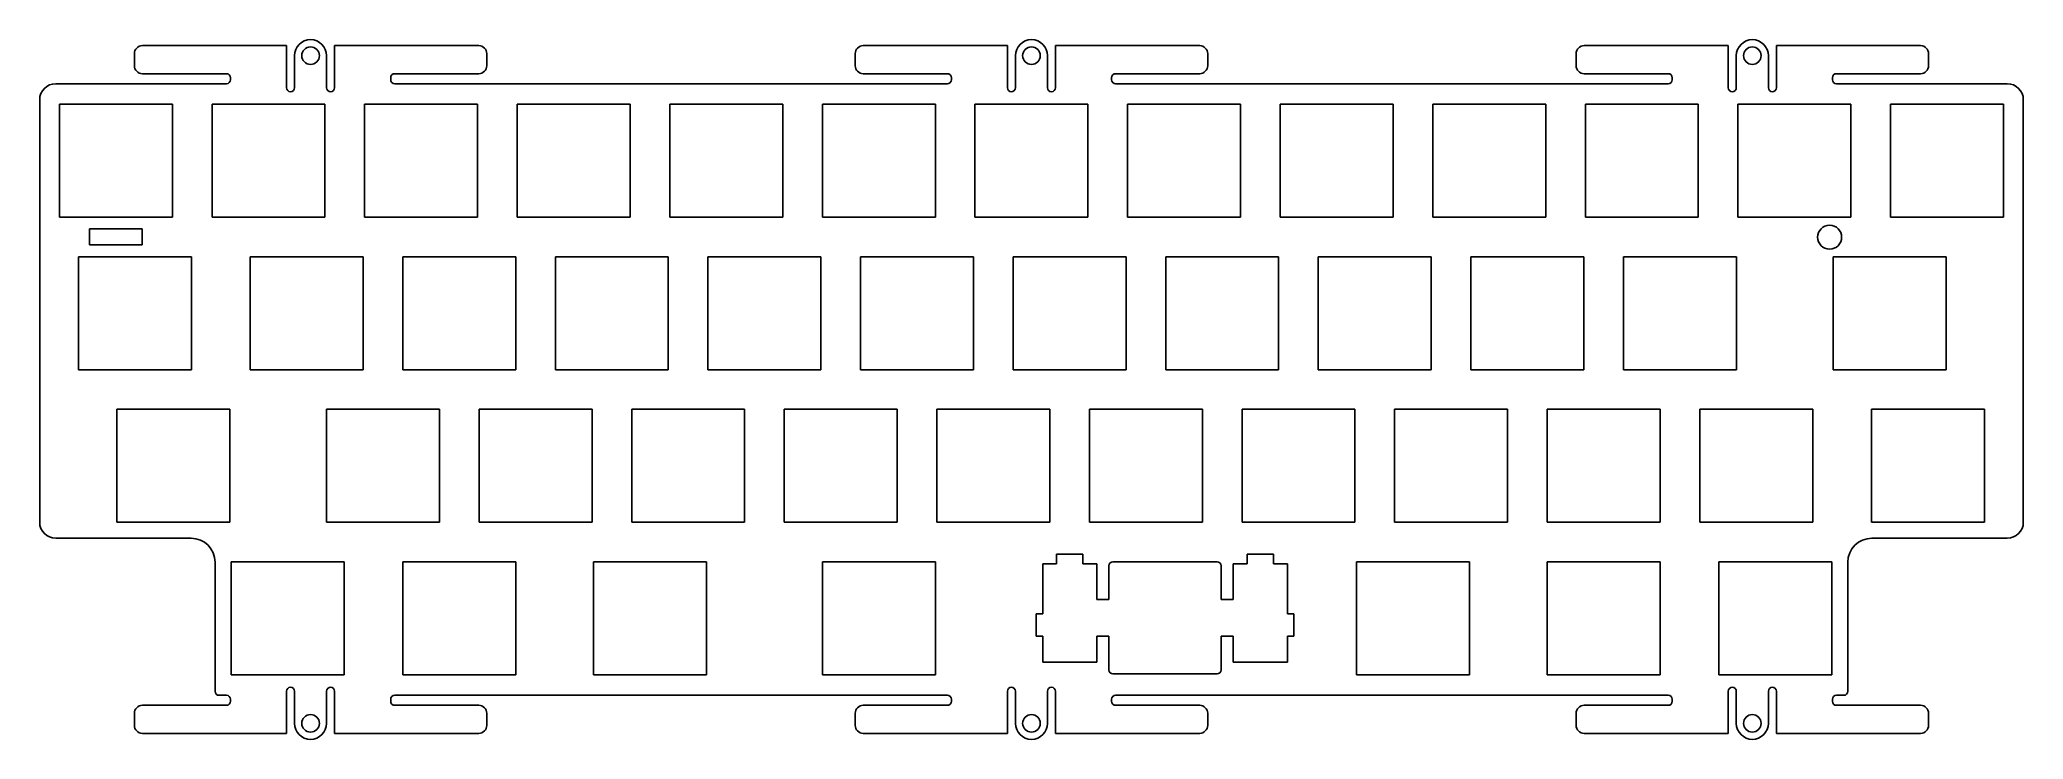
# Model space of a CAD drawing. Header units: millimetres. Extents: x -252 to -4, y 9 to 97.
import ezdxf

# ---------------------------------------------------------------- set-up
doc = ezdxf.new("R2010")
doc.units = ezdxf.units.MM
for name, color, linetype in [('Shape1000', 7, 'CONTINUOUS'), ('Shape1001', 7, 'CONTINUOUS'), ('Shape1002', 7, 'CONTINUOUS'), ('Shape1003', 7, 'CONTINUOUS'), ('Shape1004', 7, 'CONTINUOUS'), ('Shape1005', 7, 'CONTINUOUS'), ('Shape1006', 7, 'CONTINUOUS'), ('Shape1007', 7, 'CONTINUOUS'), ('Shape1008', 7, 'CONTINUOUS'), ('Shape1009', 7, 'CONTINUOUS'), ('Shape1010', 7, 'CONTINUOUS'), ('Shape1011', 7, 'CONTINUOUS'), ('Shape1012', 7, 'CONTINUOUS'), ('Shape1013', 7, 'CONTINUOUS'), ('Shape1014', 7, 'CONTINUOUS'), ('Shape1015', 7, 'CONTINUOUS'), ('Shape1016', 7, 'CONTINUOUS'), ('Shape1017', 7, 'CONTINUOUS'), ('Shape1018', 7, 'CONTINUOUS'), ('Shape1019', 7, 'CONTINUOUS'), ('Shape1020', 7, 'CONTINUOUS'), ('Shape1021', 7, 'CONTINUOUS'), ('Shape1022', 7, 'CONTINUOUS'), ('Shape1023', 7, 'CONTINUOUS'), ('Shape1024', 7, 'CONTINUOUS'), ('Shape1025', 7, 'CONTINUOUS'), ('Shape1026', 7, 'CONTINUOUS'), ('Shape1027', 7, 'CONTINUOUS'), ('Shape1028', 7, 'CONTINUOUS'), ('Shape1029', 7, 'CONTINUOUS'), ('Shape1030', 7, 'CONTINUOUS'), ('Shape1031', 7, 'CONTINUOUS'), ('Shape1032', 7, 'CONTINUOUS'), ('Shape1033', 7, 'CONTINUOUS'), ('Shape1034', 7, 'CONTINUOUS'), ('Shape1035', 7, 'CONTINUOUS'), ('Shape1036', 7, 'CONTINUOUS'), ('Shape1037', 7, 'CONTINUOUS'), ('Shape1038', 7, 'CONTINUOUS'), ('Shape1039', 7, 'CONTINUOUS'), ('Shape1040', 7, 'CONTINUOUS'), ('Shape1041', 7, 'CONTINUOUS'), ('Shape1042', 7, 'CONTINUOUS'), ('Shape1043', 7, 'CONTINUOUS'), ('Shape1044', 7, 'CONTINUOUS'), ('Shape1045', 7, 'CONTINUOUS'), ('Shape1046', 7, 'CONTINUOUS'), ('Shape1047', 7, 'CONTINUOUS'), ('Shape1048', 7, 'CONTINUOUS'), ('Shape1049', 7, 'CONTINUOUS'), ('Shape1050', 7, 'CONTINUOUS'), ('Shape1051', 7, 'CONTINUOUS'), ('Shape1052', 7, 'CONTINUOUS'), ('Shape1053', 7, 'CONTINUOUS'), ('Shape1054', 7, 'CONTINUOUS'), ('Shape1055', 7, 'CONTINUOUS'), ('Shape1056', 7, 'CONTINUOUS'), ('Shape1057', 7, 'CONTINUOUS'), ('Shape1058', 7, 'CONTINUOUS'), ('Shape1059', 7, 'CONTINUOUS'), ('Shape1060', 7, 'CONTINUOUS'), ('Shape1061', 7, 'CONTINUOUS'), ('Shape1062', 7, 'CONTINUOUS'), ('Shape1063', 7, 'CONTINUOUS'), ('Shape1064', 7, 'CONTINUOUS'), ('Shape1065', 7, 'CONTINUOUS'), ('Shape1066', 7, 'CONTINUOUS'), ('Shape1067', 7, 'CONTINUOUS'), ('Shape1068', 7, 'CONTINUOUS'), ('Shape1069', 7, 'CONTINUOUS'), ('Shape1112', 7, 'CONTINUOUS'), ('Shape1113', 7, 'CONTINUOUS'), ('Shape1114', 7, 'CONTINUOUS'), ('Shape1115', 7, 'CONTINUOUS'), ('Shape1116', 7, 'CONTINUOUS'), ('Shape1117', 7, 'CONTINUOUS'), ('Shape1118', 7, 'CONTINUOUS'), ('Shape1119', 7, 'CONTINUOUS'), ('Shape1120', 7, 'CONTINUOUS'), ('Shape1121', 7, 'CONTINUOUS'), ('Shape1122', 7, 'CONTINUOUS'), ('Shape1123', 7, 'CONTINUOUS'), ('Shape1124', 7, 'CONTINUOUS'), ('Shape1125', 7, 'CONTINUOUS'), ('Shape1126', 7, 'CONTINUOUS'), ('Shape1127', 7, 'CONTINUOUS'), ('Shape1128', 7, 'CONTINUOUS'), ('Shape1129', 7, 'CONTINUOUS'), ('Shape1130', 7, 'CONTINUOUS'), ('Shape1131', 7, 'CONTINUOUS'), ('Shape1132', 7, 'CONTINUOUS'), ('Shape1133', 7, 'CONTINUOUS'), ('Shape1134', 7, 'CONTINUOUS'), ('Shape1135', 7, 'CONTINUOUS'), ('Shape1136', 7, 'CONTINUOUS'), ('Shape1137', 7, 'CONTINUOUS'), ('Shape1138', 7, 'CONTINUOUS'), ('Shape1139', 7, 'CONTINUOUS'), ('Shape1140', 7, 'CONTINUOUS'), ('Shape1141', 7, 'CONTINUOUS'), ('Shape1142', 7, 'CONTINUOUS'), ('Shape1143', 7, 'CONTINUOUS'), ('Shape1144', 7, 'CONTINUOUS'), ('Shape1145', 7, 'CONTINUOUS'), ('Shape1146', 7, 'CONTINUOUS'), ('Shape1147', 7, 'CONTINUOUS'), ('Shape1148', 7, 'CONTINUOUS'), ('Shape1149', 7, 'CONTINUOUS'), ('Shape1150', 7, 'CONTINUOUS'), ('Shape1151', 7, 'CONTINUOUS'), ('Shape1152', 7, 'CONTINUOUS'), ('Shape1153', 7, 'CONTINUOUS'), ('Shape1154', 7, 'CONTINUOUS'), ('Shape1155', 7, 'CONTINUOUS'), ('Shape1156', 7, 'CONTINUOUS'), ('Shape1157', 7, 'CONTINUOUS'), ('Shape1158', 7, 'CONTINUOUS'), ('Shape1159', 7, 'CONTINUOUS'), ('Shape1160', 7, 'CONTINUOUS'), ('Shape1161', 7, 'CONTINUOUS'), ('Shape1162', 7, 'CONTINUOUS'), ('Shape1163', 7, 'CONTINUOUS'), ('Shape1164', 7, 'CONTINUOUS'), ('Shape1165', 7, 'CONTINUOUS'), ('Shape1166', 7, 'CONTINUOUS'), ('Shape1167', 7, 'CONTINUOUS'), ('Shape1168', 7, 'CONTINUOUS'), ('Shape1169', 7, 'CONTINUOUS'), ('Shape1170', 7, 'CONTINUOUS'), ('Shape1171', 7, 'CONTINUOUS'), ('Shape1172', 7, 'CONTINUOUS'), ('Shape1173', 7, 'CONTINUOUS'), ('Shape1174', 7, 'CONTINUOUS'), ('Shape1175', 7, 'CONTINUOUS'), ('Shape2461', 7, 'CONTINUOUS'), ('Shape548', 7, 'CONTINUOUS'), ('Shape549', 7, 'CONTINUOUS'), ('Shape550', 7, 'CONTINUOUS'), ('Shape551', 7, 'CONTINUOUS'), ('Shape552', 7, 'CONTINUOUS'), ('Shape553', 7, 'CONTINUOUS'), ('Shape754', 7, 'CONTINUOUS'), ('Shape755', 7, 'CONTINUOUS'), ('Shape756', 7, 'CONTINUOUS'), ('Shape757', 7, 'CONTINUOUS'), ('Shape758', 7, 'CONTINUOUS'), ('Shape759', 7, 'CONTINUOUS'), ('Shape760', 7, 'CONTINUOUS'), ('Shape761', 7, 'CONTINUOUS'), ('Shape762', 7, 'CONTINUOUS'), ('Shape763', 7, 'CONTINUOUS'), ('Shape764', 7, 'CONTINUOUS'), ('Shape765', 7, 'CONTINUOUS'), ('Shape766', 7, 'CONTINUOUS'), ('Shape767', 7, 'CONTINUOUS'), ('Shape768', 7, 'CONTINUOUS'), ('Shape769', 7, 'CONTINUOUS'), ('Shape770', 7, 'CONTINUOUS'), ('Shape771', 7, 'CONTINUOUS'), ('Shape772', 7, 'CONTINUOUS'), ('Shape773', 7, 'CONTINUOUS'), ('Shape774', 7, 'CONTINUOUS'), ('Shape775', 7, 'CONTINUOUS'), ('Shape776', 7, 'CONTINUOUS'), ('Shape777', 7, 'CONTINUOUS'), ('Shape778', 7, 'CONTINUOUS'), ('Shape779', 7, 'CONTINUOUS'), ('Shape780', 7, 'CONTINUOUS'), ('Shape781', 7, 'CONTINUOUS'), ('Shape782', 7, 'CONTINUOUS'), ('Shape783', 7, 'CONTINUOUS'), ('Shape784', 7, 'CONTINUOUS'), ('Shape785', 7, 'CONTINUOUS'), ('Shape786', 7, 'CONTINUOUS'), ('Shape787', 7, 'CONTINUOUS'), ('Shape788', 7, 'CONTINUOUS'), ('Shape789', 7, 'CONTINUOUS'), ('Shape790', 7, 'CONTINUOUS'), ('Shape791', 7, 'CONTINUOUS'), ('Shape792', 7, 'CONTINUOUS'), ('Shape793', 7, 'CONTINUOUS'), ('Shape794', 7, 'CONTINUOUS'), ('Shape795', 7, 'CONTINUOUS'), ('Shape796', 7, 'CONTINUOUS'), ('Shape797', 7, 'CONTINUOUS'), ('Shape798', 7, 'CONTINUOUS'), ('Shape799', 7, 'CONTINUOUS'), ('Shape800', 7, 'CONTINUOUS'), ('Shape801', 7, 'CONTINUOUS'), ('Shape802', 7, 'CONTINUOUS'), ('Shape803', 7, 'CONTINUOUS'), ('Shape804', 7, 'CONTINUOUS'), ('Shape805', 7, 'CONTINUOUS'), ('Shape806', 7, 'CONTINUOUS'), ('Shape807', 7, 'CONTINUOUS'), ('Shape808', 7, 'CONTINUOUS'), ('Shape809', 7, 'CONTINUOUS'), ('Shape810', 7, 'CONTINUOUS'), ('Shape811', 7, 'CONTINUOUS'), ('Shape812', 7, 'CONTINUOUS'), ('Shape813', 7, 'CONTINUOUS'), ('Shape814', 7, 'CONTINUOUS'), ('Shape815', 7, 'CONTINUOUS'), ('Shape816', 7, 'CONTINUOUS'), ('Shape817', 7, 'CONTINUOUS'), ('Shape818', 7, 'CONTINUOUS'), ('Shape819', 7, 'CONTINUOUS'), ('Shape820', 7, 'CONTINUOUS'), ('Shape821', 7, 'CONTINUOUS'), ('Shape822', 7, 'CONTINUOUS'), ('Shape823', 7, 'CONTINUOUS'), ('Shape824', 7, 'CONTINUOUS'), ('Shape825', 7, 'CONTINUOUS'), ('Shape826', 7, 'CONTINUOUS'), ('Shape827', 7, 'CONTINUOUS'), ('Shape828', 7, 'CONTINUOUS'), ('Shape829', 7, 'CONTINUOUS'), ('Shape830', 7, 'CONTINUOUS'), ('Shape831', 7, 'CONTINUOUS'), ('Shape832', 7, 'CONTINUOUS'), ('Shape833', 7, 'CONTINUOUS'), ('Shape834', 7, 'CONTINUOUS'), ('Shape835', 7, 'CONTINUOUS'), ('Shape836', 7, 'CONTINUOUS'), ('Shape837', 7, 'CONTINUOUS'), ('Shape838', 7, 'CONTINUOUS'), ('Shape839', 7, 'CONTINUOUS'), ('Shape840', 7, 'CONTINUOUS'), ('Shape841', 7, 'CONTINUOUS'), ('Shape842', 7, 'CONTINUOUS'), ('Shape843', 7, 'CONTINUOUS'), ('Shape844', 7, 'CONTINUOUS'), ('Shape845', 7, 'CONTINUOUS'), ('Shape846', 7, 'CONTINUOUS'), ('Shape847', 7, 'CONTINUOUS'), ('Shape848', 7, 'CONTINUOUS'), ('Shape849', 7, 'CONTINUOUS'), ('Shape850', 7, 'CONTINUOUS'), ('Shape851', 7, 'CONTINUOUS'), ('Shape852', 7, 'CONTINUOUS'), ('Shape853', 7, 'CONTINUOUS'), ('Shape854', 7, 'CONTINUOUS'), ('Shape855', 7, 'CONTINUOUS'), ('Shape856', 7, 'CONTINUOUS'), ('Shape857', 7, 'CONTINUOUS'), ('Shape858', 7, 'CONTINUOUS'), ('Shape859', 7, 'CONTINUOUS'), ('Shape860', 7, 'CONTINUOUS'), ('Shape861', 7, 'CONTINUOUS'), ('Shape862', 7, 'CONTINUOUS'), ('Shape863', 7, 'CONTINUOUS'), ('Shape864', 7, 'CONTINUOUS'), ('Shape865', 7, 'CONTINUOUS'), ('Shape866', 7, 'CONTINUOUS'), ('Shape867', 7, 'CONTINUOUS'), ('Shape868', 7, 'CONTINUOUS'), ('Shape869', 7, 'CONTINUOUS'), ('Shape870', 7, 'CONTINUOUS'), ('Shape871', 7, 'CONTINUOUS'), ('Shape872', 7, 'CONTINUOUS'), ('Shape873', 7, 'CONTINUOUS'), ('Shape874', 7, 'CONTINUOUS'), ('Shape875', 7, 'CONTINUOUS'), ('Shape876', 7, 'CONTINUOUS'), ('Shape877', 7, 'CONTINUOUS'), ('Shape878', 7, 'CONTINUOUS'), ('Shape879', 7, 'CONTINUOUS'), ('Shape880', 7, 'CONTINUOUS'), ('Shape881', 7, 'CONTINUOUS'), ('Shape882', 7, 'CONTINUOUS'), ('Shape883', 7, 'CONTINUOUS'), ('Shape884', 7, 'CONTINUOUS'), ('Shape885', 7, 'CONTINUOUS'), ('Shape886', 7, 'CONTINUOUS'), ('Shape887', 7, 'CONTINUOUS'), ('Shape888', 7, 'CONTINUOUS'), ('Shape889', 7, 'CONTINUOUS'), ('Shape890', 7, 'CONTINUOUS'), ('Shape891', 7, 'CONTINUOUS'), ('Shape892', 7, 'CONTINUOUS'), ('Shape893', 7, 'CONTINUOUS'), ('Shape894', 7, 'CONTINUOUS'), ('Shape895', 7, 'CONTINUOUS'), ('Shape896', 7, 'CONTINUOUS'), ('Shape897', 7, 'CONTINUOUS'), ('Shape898', 7, 'CONTINUOUS'), ('Shape899', 7, 'CONTINUOUS'), ('Shape900', 7, 'CONTINUOUS'), ('Shape901', 7, 'CONTINUOUS'), ('Shape902', 7, 'CONTINUOUS'), ('Shape903', 7, 'CONTINUOUS'), ('Shape904', 7, 'CONTINUOUS'), ('Shape905', 7, 'CONTINUOUS'), ('Shape906', 7, 'CONTINUOUS'), ('Shape907', 7, 'CONTINUOUS'), ('Shape908', 7, 'CONTINUOUS'), ('Shape909', 7, 'CONTINUOUS'), ('Shape910', 7, 'CONTINUOUS'), ('Shape911', 7, 'CONTINUOUS'), ('Shape912', 7, 'CONTINUOUS'), ('Shape913', 7, 'CONTINUOUS'), ('Shape914', 7, 'CONTINUOUS'), ('Shape915', 7, 'CONTINUOUS'), ('Shape916', 7, 'CONTINUOUS'), ('Shape917', 7, 'CONTINUOUS'), ('Shape918', 7, 'CONTINUOUS'), ('Shape919', 7, 'CONTINUOUS'), ('Shape920', 7, 'CONTINUOUS'), ('Shape921', 7, 'CONTINUOUS'), ('Shape922', 7, 'CONTINUOUS'), ('Shape923', 7, 'CONTINUOUS'), ('Shape924', 7, 'CONTINUOUS'), ('Shape925', 7, 'CONTINUOUS'), ('Shape926', 7, 'CONTINUOUS'), ('Shape927', 7, 'CONTINUOUS'), ('Shape928', 7, 'CONTINUOUS'), ('Shape929', 7, 'CONTINUOUS'), ('Shape930', 7, 'CONTINUOUS'), ('Shape931', 7, 'CONTINUOUS'), ('Shape932', 7, 'CONTINUOUS'), ('Shape933', 7, 'CONTINUOUS'), ('Shape934', 7, 'CONTINUOUS'), ('Shape935', 7, 'CONTINUOUS'), ('Shape936', 7, 'CONTINUOUS'), ('Shape937', 7, 'CONTINUOUS'), ('Shape938', 7, 'CONTINUOUS'), ('Shape939', 7, 'CONTINUOUS'), ('Shape940', 7, 'CONTINUOUS'), ('Shape941', 7, 'CONTINUOUS'), ('Shape942', 7, 'CONTINUOUS'), ('Shape943', 7, 'CONTINUOUS'), ('Shape944', 7, 'CONTINUOUS'), ('Shape945', 7, 'CONTINUOUS'), ('Shape946', 7, 'CONTINUOUS'), ('Shape947', 7, 'CONTINUOUS'), ('Shape948', 7, 'CONTINUOUS'), ('Shape949', 7, 'CONTINUOUS'), ('Shape950', 7, 'CONTINUOUS'), ('Shape951', 7, 'CONTINUOUS'), ('Shape952', 7, 'CONTINUOUS'), ('Shape953', 7, 'CONTINUOUS'), ('Shape954', 7, 'CONTINUOUS'), ('Shape955', 7, 'CONTINUOUS'), ('Shape956', 7, 'CONTINUOUS'), ('Shape957', 7, 'CONTINUOUS'), ('Shape958', 7, 'CONTINUOUS'), ('Shape959', 7, 'CONTINUOUS'), ('Shape960', 7, 'CONTINUOUS'), ('Shape961', 7, 'CONTINUOUS'), ('Shape962', 7, 'CONTINUOUS'), ('Shape963', 7, 'CONTINUOUS'), ('Shape964', 7, 'CONTINUOUS'), ('Shape965', 7, 'CONTINUOUS'), ('Shape966', 7, 'CONTINUOUS'), ('Shape967', 7, 'CONTINUOUS'), ('Shape968', 7, 'CONTINUOUS'), ('Shape969', 7, 'CONTINUOUS'), ('Shape970', 7, 'CONTINUOUS'), ('Shape971', 7, 'CONTINUOUS'), ('Shape972', 7, 'CONTINUOUS'), ('Shape973', 7, 'CONTINUOUS'), ('Shape974', 7, 'CONTINUOUS'), ('Shape975', 7, 'CONTINUOUS'), ('Shape976', 7, 'CONTINUOUS'), ('Shape977', 7, 'CONTINUOUS'), ('Shape978', 7, 'CONTINUOUS'), ('Shape979', 7, 'CONTINUOUS'), ('Shape980', 7, 'CONTINUOUS'), ('Shape981', 7, 'CONTINUOUS'), ('Shape982', 7, 'CONTINUOUS'), ('Shape983', 7, 'CONTINUOUS'), ('Shape984', 7, 'CONTINUOUS'), ('Shape985', 7, 'CONTINUOUS'), ('Shape986', 7, 'CONTINUOUS'), ('Shape987', 7, 'CONTINUOUS'), ('Shape988', 7, 'CONTINUOUS'), ('Shape989', 7, 'CONTINUOUS'), ('Shape990', 7, 'CONTINUOUS'), ('Shape991', 7, 'CONTINUOUS'), ('Shape992', 7, 'CONTINUOUS'), ('Shape993', 7, 'CONTINUOUS'), ('Shape994', 7, 'CONTINUOUS'), ('Shape995', 7, 'CONTINUOUS'), ('Shape996', 7, 'CONTINUOUS'), ('Shape997', 7, 'CONTINUOUS'), ('Shape998', 7, 'CONTINUOUS'), ('Shape999', 7, 'CONTINUOUS')]:
    doc.layers.add(name, color=color, linetype=linetype)

msp = doc.modelspace()

# ---------------------------------------------------------------- linework, layer by layer
at = {"layer": 'Shape1000'}
msp.add_line((-130.315, 55.6709), (-130.315, 69.7709), dxfattribs=at)
at = {"layer": 'Shape1001'}
msp.add_line((-130.315, 69.7709), (-116.215, 69.7709), dxfattribs=at)
at = {"layer": 'Shape1002'}
msp.add_line((-206.515, 55.6709), (-206.515, 69.7709), dxfattribs=at)
at = {"layer": 'Shape1003'}
msp.add_line((-206.515, 69.7709), (-192.415, 69.7709), dxfattribs=at)
at = {"layer": 'Shape1004'}
msp.add_line((-192.415, 69.7709), (-192.415, 55.6709), dxfattribs=at)
at = {"layer": 'Shape1005'}
msp.add_line((-192.415, 55.6709), (-206.515, 55.6709), dxfattribs=at)
at = {"layer": 'Shape1006'}
msp.add_line((-13.815, 69.7709), (-13.815, 55.6709), dxfattribs=at)
at = {"layer": 'Shape1007'}
msp.add_line((-13.815, 55.6709), (-27.915, 55.6709), dxfattribs=at)
at = {"layer": 'Shape1008'}
msp.add_line((-27.915, 55.6709), (-27.915, 69.7709), dxfattribs=at)
at = {"layer": 'Shape1009'}
msp.add_line((-27.915, 69.7709), (-13.815, 69.7709), dxfattribs=at)
at = {"layer": 'Shape1010'}
msp.add_line((-135.265, 69.7709), (-135.265, 55.6709), dxfattribs=at)
at = {"layer": 'Shape1011'}
msp.add_line((-135.265, 55.6709), (-149.365, 55.6709), dxfattribs=at)
at = {"layer": 'Shape1012'}
msp.add_line((-149.365, 55.6709), (-149.365, 69.7709), dxfattribs=at)
at = {"layer": 'Shape1013'}
msp.add_line((-149.365, 69.7709), (-135.265, 69.7709), dxfattribs=at)
at = {"layer": 'Shape1014'}
msp.add_line((-59.065, 55.6709), (-73.165, 55.6709), dxfattribs=at)
at = {"layer": 'Shape1015'}
msp.add_line((-73.165, 55.6709), (-73.165, 69.7709), dxfattribs=at)
at = {"layer": 'Shape1016'}
msp.add_line((-73.165, 69.7709), (-59.065, 69.7709), dxfattribs=at)
at = {"layer": 'Shape1017'}
msp.add_line((-59.065, 69.7709), (-59.065, 55.6709), dxfattribs=at)
at = {"layer": 'Shape1018'}
msp.add_line((-139.835, 50.7209), (-125.735, 50.7209), dxfattribs=at)
at = {"layer": 'Shape1019'}
msp.add_line((-125.735, 50.7209), (-125.735, 36.6209), dxfattribs=at)
at = {"layer": 'Shape1020'}
msp.add_line((-125.735, 36.6209), (-139.835, 36.6209), dxfattribs=at)
at = {"layer": 'Shape1021'}
msp.add_line((-139.835, 36.6209), (-139.835, 50.7209), dxfattribs=at)
at = {"layer": 'Shape1022'}
msp.add_line((-68.585, 50.7209), (-68.585, 36.6209), dxfattribs=at)
at = {"layer": 'Shape1023'}
msp.add_line((-68.585, 36.6209), (-82.685, 36.6209), dxfattribs=at)
at = {"layer": 'Shape1024'}
msp.add_line((-82.685, 36.6209), (-82.685, 50.7209), dxfattribs=at)
at = {"layer": 'Shape1025'}
msp.add_line((-82.685, 50.7209), (-68.585, 50.7209), dxfattribs=at)
at = {"layer": 'Shape1026'}
msp.add_line((-144.785, 36.6209), (-158.885, 36.6209), dxfattribs=at)
at = {"layer": 'Shape1027'}
msp.add_line((-158.885, 36.6209), (-158.885, 50.7209), dxfattribs=at)
at = {"layer": 'Shape1028'}
msp.add_line((-158.885, 50.7209), (-144.785, 50.7209), dxfattribs=at)
at = {"layer": 'Shape1029'}
msp.add_line((-144.785, 50.7209), (-144.785, 36.6209), dxfattribs=at)
at = {"layer": 'Shape1030'}
msp.add_line((-63.635, 36.6209), (-63.635, 50.7209), dxfattribs=at)
at = {"layer": 'Shape1031'}
msp.add_line((-63.635, 50.7209), (-49.535, 50.7209), dxfattribs=at)
at = {"layer": 'Shape1032'}
msp.add_line((-49.535, 50.7209), (-49.535, 36.6209), dxfattribs=at)
at = {"layer": 'Shape1033'}
msp.add_line((-49.535, 36.6209), (-63.635, 36.6209), dxfattribs=at)
at = {"layer": 'Shape1034'}
msp.add_line((-44.775, 88.8209), (-44.775, 74.7209), dxfattribs=at)
at = {"layer": 'Shape1035'}
msp.add_line((-44.775, 74.7209), (-58.875, 74.7209), dxfattribs=at)
at = {"layer": 'Shape1036'}
msp.add_line((-58.875, 74.7209), (-58.875, 88.8209), dxfattribs=at)
at = {"layer": 'Shape1037'}
msp.add_line((-58.875, 88.8209), (-44.775, 88.8209), dxfattribs=at)
at = {"layer": 'Shape1038'}
msp.add_line((-177.935, 50.7209), (-163.835, 50.7209), dxfattribs=at)
at = {"layer": 'Shape1039'}
msp.add_line((-163.835, 50.7209), (-163.835, 36.6209), dxfattribs=at)
at = {"layer": 'Shape1040'}
msp.add_line((-163.835, 36.6209), (-177.935, 36.6209), dxfattribs=at)
at = {"layer": 'Shape1041'}
msp.add_line((-177.935, 36.6209), (-177.935, 50.7209), dxfattribs=at)
at = {"layer": 'Shape1042'}
msp.add_line((-63.825, 74.7209), (-77.925, 74.7209), dxfattribs=at)
at = {"layer": 'Shape1043'}
msp.add_line((-77.925, 74.7209), (-77.925, 88.8209), dxfattribs=at)
at = {"layer": 'Shape1044'}
msp.add_line((-77.925, 88.8209), (-63.825, 88.8209), dxfattribs=at)
at = {"layer": 'Shape1045'}
msp.add_line((-63.825, 88.8209), (-63.825, 74.7209), dxfattribs=at)
at = {"layer": 'Shape1046'}
msp.add_line((-201.935, 36.6209), (-216.035, 36.6209), dxfattribs=at)
at = {"layer": 'Shape1047'}
msp.add_line((-216.035, 36.6209), (-216.035, 50.7209), dxfattribs=at)
at = {"layer": 'Shape1048'}
msp.add_line((-216.035, 50.7209), (-201.935, 50.7209), dxfattribs=at)
at = {"layer": 'Shape1049'}
msp.add_line((-201.935, 50.7209), (-201.935, 36.6209), dxfattribs=at)
at = {"layer": 'Shape1050'}
msp.add_line((-87.635, 50.7209), (-87.635, 36.6209), dxfattribs=at)
at = {"layer": 'Shape1051'}
msp.add_line((-87.635, 36.6209), (-101.735, 36.6209), dxfattribs=at)
at = {"layer": 'Shape1052'}
msp.add_line((-101.735, 36.6209), (-101.735, 50.7209), dxfattribs=at)
at = {"layer": 'Shape1053'}
msp.add_line((-101.735, 50.7209), (-87.635, 50.7209), dxfattribs=at)
at = {"layer": 'Shape1054'}
msp.add_line((-235.275, 74.7209), (-249.375, 74.7209), dxfattribs=at)
at = {"layer": 'Shape1055'}
msp.add_line((-249.375, 74.7209), (-249.375, 88.8209), dxfattribs=at)
at = {"layer": 'Shape1056'}
msp.add_line((-249.375, 88.8209), (-235.275, 88.8209), dxfattribs=at)
at = {"layer": 'Shape1057'}
msp.add_line((-235.275, 88.8209), (-235.275, 74.7209), dxfattribs=at)
at = {"layer": 'Shape1058'}
msp.add_line((-239.035, 73.2459), (-239.035, 71.2459), dxfattribs=at)
at = {"layer": 'Shape1059'}
msp.add_line((-239.035, 71.2459), (-245.615, 71.2459), dxfattribs=at)
at = {"layer": 'Shape1060'}
msp.add_line((-245.615, 71.2459), (-245.615, 73.2459), dxfattribs=at)
at = {"layer": 'Shape1061'}
msp.add_line((-245.615, 73.2459), (-239.035, 73.2459), dxfattribs=at)
at = {"layer": 'Shape1062'}
msp.add_line((-232.895, 55.6709), (-246.995, 55.6709), dxfattribs=at)
at = {"layer": 'Shape1063'}
msp.add_line((-246.995, 55.6709), (-246.995, 69.7709), dxfattribs=at)
at = {"layer": 'Shape1064'}
msp.add_line((-246.995, 69.7709), (-232.895, 69.7709), dxfattribs=at)
at = {"layer": 'Shape1065'}
msp.add_line((-232.895, 69.7709), (-232.895, 55.6709), dxfattribs=at)
at = {"layer": 'Shape1066'}
msp.add_line((-227.945, 17.5709), (-227.945, 31.6709), dxfattribs=at)
at = {"layer": 'Shape1067'}
msp.add_line((-227.945, 31.6709), (-213.845, 31.6709), dxfattribs=at)
at = {"layer": 'Shape1068'}
msp.add_line((-213.845, 31.6709), (-213.845, 17.5709), dxfattribs=at)
at = {"layer": 'Shape1069'}
msp.add_line((-213.845, 17.5709), (-227.945, 17.5709), dxfattribs=at)
at = {"layer": 'Shape1112'}
msp.add_line((-87.445, 31.6709), (-87.445, 17.5709), dxfattribs=at)
at = {"layer": 'Shape1113'}
msp.add_line((-87.445, 17.5709), (-73.345, 17.5709), dxfattribs=at)
at = {"layer": 'Shape1114'}
msp.add_line((-73.345, 17.5709), (-73.345, 31.6709), dxfattribs=at)
at = {"layer": 'Shape1115'}
msp.add_line((-182.695, 31.6709), (-182.695, 17.5709), dxfattribs=at)
at = {"layer": 'Shape1116'}
msp.add_line((-182.695, 17.5709), (-168.595, 17.5709), dxfattribs=at)
at = {"layer": 'Shape1117'}
msp.add_line((-168.595, 17.5709), (-168.595, 31.6709), dxfattribs=at)
at = {"layer": 'Shape1118'}
msp.add_line((-42.205, 31.6709), (-28.105, 31.6709), dxfattribs=at)
at = {"layer": 'Shape1119'}
msp.add_line((-28.105, 31.6709), (-28.105, 17.5709), dxfattribs=at)
at = {"layer": 'Shape1120'}
msp.add_line((-28.105, 17.5709), (-42.205, 17.5709), dxfattribs=at)
at = {"layer": 'Shape1121'}
msp.add_line((-42.205, 17.5709), (-42.205, 31.6709), dxfattribs=at)
at = {"layer": 'Shape1122'}
msp.add_line((-63.635, 17.5709), (-63.635, 31.6709), dxfattribs=at)
at = {"layer": 'Shape1123'}
msp.add_line((-63.635, 31.6709), (-49.535, 31.6709), dxfattribs=at)
at = {"layer": 'Shape1124'}
msp.add_line((-49.535, 31.6709), (-49.535, 17.5709), dxfattribs=at)
at = {"layer": 'Shape1125'}
msp.add_line((-49.535, 17.5709), (-63.635, 17.5709), dxfattribs=at)
at = {"layer": 'Shape1126'}
msp.add_line((-206.515, 17.5709), (-206.515, 31.6709), dxfattribs=at)
at = {"layer": 'Shape1127'}
msp.add_line((-206.515, 31.6709), (-192.415, 31.6709), dxfattribs=at)
at = {"layer": 'Shape1128'}
msp.add_line((-192.415, 31.6709), (-192.415, 17.5709), dxfattribs=at)
at = {"layer": 'Shape1129'}
msp.add_line((-192.415, 17.5709), (-206.515, 17.5709), dxfattribs=at)
at = {"layer": 'Shape1130'}
msp.add_line((-154.125, 31.6709), (-140.025, 31.6709), dxfattribs=at)
at = {"layer": 'Shape1131'}
msp.add_line((-140.025, 31.6709), (-140.025, 17.5709), dxfattribs=at)
at = {"layer": 'Shape1132'}
msp.add_line((-140.025, 17.5709), (-154.125, 17.5709), dxfattribs=at)
at = {"layer": 'Shape1133'}
msp.add_line((-154.125, 17.5709), (-154.125, 31.6709), dxfattribs=at)
at = {"layer": 'Shape1134'}
msp.add_line((-118.355, 18.1709), (-118.355, 22.3709), dxfattribs=at)
at = {"layer": 'Shape1135'}
msp.add_arc((-117.855, 18.1709), 0.5, 180, -90, dxfattribs=at)
at = {"layer": 'Shape1136'}
msp.add_line((-118.355, 22.3709), (-119.875, 22.3709), dxfattribs=at)
at = {"layer": 'Shape1137'}
msp.add_line((-119.875, 22.3709), (-119.875, 19.1419), dxfattribs=at)
at = {"layer": 'Shape1138'}
msp.add_line((-119.875, 19.1419), (-126.625, 19.1419), dxfattribs=at)
at = {"layer": 'Shape1139'}
msp.add_line((-126.625, 19.1419), (-126.625, 22.3709), dxfattribs=at)
at = {"layer": 'Shape1140'}
msp.add_line((-126.625, 22.3709), (-127.455, 22.3709), dxfattribs=at)
at = {"layer": 'Shape1141'}
msp.add_line((-127.455, 22.3709), (-127.455, 25.1709), dxfattribs=at)
at = {"layer": 'Shape1142'}
msp.add_line((-127.455, 25.1709), (-126.625, 25.1709), dxfattribs=at)
at = {"layer": 'Shape1143'}
msp.add_line((-126.625, 25.1709), (-126.625, 31.4409), dxfattribs=at)
at = {"layer": 'Shape1144'}
msp.add_line((-126.625, 31.4409), (-124.905, 31.4409), dxfattribs=at)
at = {"layer": 'Shape1145'}
msp.add_line((-124.905, 31.4409), (-124.905, 32.6409), dxfattribs=at)
at = {"layer": 'Shape1146'}
msp.add_line((-124.905, 32.6409), (-121.605, 32.6409), dxfattribs=at)
at = {"layer": 'Shape1147'}
msp.add_line((-121.605, 32.6409), (-121.605, 31.4409), dxfattribs=at)
at = {"layer": 'Shape1148'}
msp.add_line((-121.605, 31.4409), (-119.875, 31.4409), dxfattribs=at)
at = {"layer": 'Shape1149'}
msp.add_line((-119.875, 31.4409), (-119.875, 26.9719), dxfattribs=at)
at = {"layer": 'Shape1150'}
msp.add_line((-119.875, 26.9719), (-118.355, 26.9719), dxfattribs=at)
at = {"layer": 'Shape1151'}
msp.add_line((-118.355, 26.9719), (-118.355, 31.1709), dxfattribs=at)
at = {"layer": 'Shape1152'}
msp.add_line((-117.855, 31.6709), (-104.855, 31.6709), dxfattribs=at)
at = {"layer": 'Shape1153'}
msp.add_arc((-117.855, 31.1709), 0.5, 90, 180, dxfattribs=at)
at = {"layer": 'Shape1154'}
msp.add_line((-104.355, 31.1709), (-104.355, 26.9719), dxfattribs=at)
at = {"layer": 'Shape1155'}
msp.add_arc((-104.855, 31.1709), 0.5, 0, 90, dxfattribs=at)
at = {"layer": 'Shape1156'}
msp.add_line((-104.355, 26.9719), (-102.825, 26.9719), dxfattribs=at)
at = {"layer": 'Shape1157'}
msp.add_line((-102.825, 26.9719), (-102.825, 31.4409), dxfattribs=at)
at = {"layer": 'Shape1158'}
msp.add_line((-102.825, 31.4409), (-101.105, 31.4409), dxfattribs=at)
at = {"layer": 'Shape1159'}
msp.add_line((-101.105, 31.4409), (-101.105, 32.6409), dxfattribs=at)
at = {"layer": 'Shape1160'}
msp.add_line((-101.105, 32.6409), (-97.805, 32.6409), dxfattribs=at)
at = {"layer": 'Shape1161'}
msp.add_line((-97.805, 32.6409), (-97.805, 31.4409), dxfattribs=at)
at = {"layer": 'Shape1162'}
msp.add_line((-97.805, 31.4409), (-96.075, 31.4409), dxfattribs=at)
at = {"layer": 'Shape1163'}
msp.add_line((-96.075, 31.4409), (-96.075, 25.1709), dxfattribs=at)
at = {"layer": 'Shape1164'}
msp.add_line((-96.075, 25.1709), (-95.255, 25.1709), dxfattribs=at)
at = {"layer": 'Shape1165'}
msp.add_line((-95.255, 25.1709), (-95.255, 22.3709), dxfattribs=at)
at = {"layer": 'Shape1166'}
msp.add_line((-95.255, 22.3709), (-96.075, 22.3709), dxfattribs=at)
at = {"layer": 'Shape1167'}
msp.add_line((-96.075, 22.3709), (-96.075, 19.1419), dxfattribs=at)
at = {"layer": 'Shape1168'}
msp.add_line((-96.075, 19.1419), (-102.825, 19.1419), dxfattribs=at)
at = {"layer": 'Shape1169'}
msp.add_line((-102.825, 19.1419), (-102.825, 22.3709), dxfattribs=at)
at = {"layer": 'Shape1170'}
msp.add_line((-102.825, 22.3709), (-104.355, 22.3709), dxfattribs=at)
at = {"layer": 'Shape1171'}
msp.add_line((-104.355, 22.3709), (-104.355, 18.1709), dxfattribs=at)
at = {"layer": 'Shape1172'}
msp.add_arc((-104.855, 18.1709), 0.5, -90, 0, dxfattribs=at)
at = {"layer": 'Shape1173'}
msp.add_line((-104.855, 17.6709), (-117.855, 17.6709), dxfattribs=at)
at = {"layer": 'Shape1174'}
msp.add_line((-182.695, 31.6709), (-168.595, 31.6709), dxfattribs=at)
at = {"layer": 'Shape1175'}
msp.add_line((-87.445, 31.6709), (-73.345, 31.6709), dxfattribs=at)
at = {"layer": 'Shape2461'}
msp.add_circle((-28.375, 72.2199), 1.5, dxfattribs=at)
at = {"layer": 'Shape548'}
msp.add_circle((-218.025, 94.8949), 1.1, dxfattribs=at)
at = {"layer": 'Shape549'}
msp.add_circle((-128.025, 94.8949), 1.1, dxfattribs=at)
at = {"layer": 'Shape550'}
msp.add_circle((-38.025, 94.8949), 1.1, dxfattribs=at)
at = {"layer": 'Shape551'}
msp.add_circle((-218.025, 11.4969), 1.1, dxfattribs=at)
at = {"layer": 'Shape552'}
msp.add_circle((-128.025, 11.4969), 1.1, dxfattribs=at)
at = {"layer": 'Shape553'}
msp.add_circle((-38.025, 11.4969), 1.1, dxfattribs=at)
at = {"layer": 'Shape754'}
msp.add_line((-207.525, 14.9959), (-138.525, 14.9959), dxfattribs=at)
at = {"layer": 'Shape755'}
msp.add_arc((-138.525, 14.4959), 0.5, 0, 90, dxfattribs=at)
at = {"layer": 'Shape756'}
msp.add_line((-138.025, 14.4959), (-138.025, 14.2469), dxfattribs=at)
at = {"layer": 'Shape757'}
msp.add_arc((-138.525, 14.2469), 0.5, -90, 0, dxfattribs=at)
at = {"layer": 'Shape758'}
msp.add_line((-138.525, 13.7469), (-149.025, 13.7469), dxfattribs=at)
at = {"layer": 'Shape759'}
msp.add_arc((-149.025, 12.7469), 1, 90, 180, dxfattribs=at)
at = {"layer": 'Shape760'}
msp.add_line((-150.025, 12.7469), (-150.025, 11.2469), dxfattribs=at)
at = {"layer": 'Shape761'}
msp.add_arc((-149.025, 11.2469), 1, 180, -90, dxfattribs=at)
at = {"layer": 'Shape762'}
msp.add_line((-149.025, 10.2469), (-131.025, 10.2469), dxfattribs=at)
at = {"layer": 'Shape763'}
msp.add_line((-131.025, 10.2469), (-131.025, 15.4969), dxfattribs=at)
at = {"layer": 'Shape764'}
msp.add_arc((-130.525, 15.4969), 0.5, 0, 180, dxfattribs=at)
at = {"layer": 'Shape765'}
msp.add_line((-130.025, 15.4969), (-130.025, 11.4969), dxfattribs=at)
at = {"layer": 'Shape766'}
msp.add_arc((-128.025, 11.4969), 2, 180, 0, dxfattribs=at)
at = {"layer": 'Shape767'}
msp.add_line((-126.025, 11.4969), (-126.025, 15.4969), dxfattribs=at)
at = {"layer": 'Shape768'}
msp.add_arc((-125.525, 15.4969), 0.5, 0, 180, dxfattribs=at)
at = {"layer": 'Shape769'}
msp.add_line((-125.025, 15.4969), (-125.025, 10.2469), dxfattribs=at)
at = {"layer": 'Shape770'}
msp.add_line((-125.025, 10.2469), (-107.025, 10.2469), dxfattribs=at)
at = {"layer": 'Shape771'}
msp.add_arc((-107.025, 11.2469), 1, -90, 0, dxfattribs=at)
at = {"layer": 'Shape772'}
msp.add_line((-106.025, 11.2469), (-106.025, 12.7469), dxfattribs=at)
at = {"layer": 'Shape773'}
msp.add_line((-17.025, 10.2469), (-35.025, 10.2469), dxfattribs=at)
at = {"layer": 'Shape774'}
msp.add_line((-35.025, 10.2469), (-35.025, 15.4969), dxfattribs=at)
at = {"layer": 'Shape775'}
msp.add_arc((-35.525, 15.4969), 0.5, 0, 180, dxfattribs=at)
at = {"layer": 'Shape776'}
msp.add_line((-36.025, 15.4969), (-36.025, 11.4969), dxfattribs=at)
at = {"layer": 'Shape777'}
msp.add_arc((-38.025, 11.4969), 2, 180, 0, dxfattribs=at)
at = {"layer": 'Shape778'}
msp.add_line((-40.025, 11.4969), (-40.025, 15.4969), dxfattribs=at)
at = {"layer": 'Shape779'}
msp.add_arc((-40.525, 15.4969), 0.5, 0, 180, dxfattribs=at)
at = {"layer": 'Shape780'}
msp.add_line((-41.025, 15.4969), (-41.025, 10.2469), dxfattribs=at)
at = {"layer": 'Shape781'}
msp.add_line((-41.025, 10.2469), (-59.025, 10.2469), dxfattribs=at)
at = {"layer": 'Shape782'}
msp.add_arc((-59.025, 11.2469), 1, 180, -90, dxfattribs=at)
at = {"layer": 'Shape783'}
msp.add_line((-60.025, 11.2469), (-60.025, 12.7469), dxfattribs=at)
at = {"layer": 'Shape784'}
msp.add_arc((-59.025, 12.7469), 1, 90, 180, dxfattribs=at)
at = {"layer": 'Shape785'}
msp.add_line((-59.025, 13.7469), (-48.525, 13.7469), dxfattribs=at)
at = {"layer": 'Shape786'}
msp.add_arc((-48.525, 14.2469), 0.5, -90, 0, dxfattribs=at)
at = {"layer": 'Shape787'}
msp.add_line((-48.025, 14.2469), (-48.025, 14.4959), dxfattribs=at)
at = {"layer": 'Shape788'}
msp.add_arc((-48.525, 14.4959), 0.5, 0, 90, dxfattribs=at)
at = {"layer": 'Shape789'}
msp.add_line((-48.525, 14.9959), (-117.525, 14.9959), dxfattribs=at)
at = {"layer": 'Shape790'}
msp.add_arc((-117.525, 14.4959), 0.5, 90, 180, dxfattribs=at)
at = {"layer": 'Shape791'}
msp.add_line((-118.025, 14.4959), (-118.025, 14.2469), dxfattribs=at)
at = {"layer": 'Shape792'}
msp.add_arc((-117.525, 14.2469), 0.5, 180, -90, dxfattribs=at)
at = {"layer": 'Shape793'}
msp.add_line((-117.525, 13.7469), (-107.025, 13.7469), dxfattribs=at)
at = {"layer": 'Shape794'}
msp.add_arc((-107.025, 12.7469), 1, 0, 90, dxfattribs=at)
at = {"layer": 'Shape795'}
msp.add_line((-207.525, 91.3959), (-138.525, 91.3959), dxfattribs=at)
at = {"layer": 'Shape796'}
msp.add_arc((-138.525, 91.8959), 0.5, -90, 0, dxfattribs=at)
at = {"layer": 'Shape797'}
msp.add_line((-138.025, 91.8959), (-138.025, 92.1449), dxfattribs=at)
at = {"layer": 'Shape798'}
msp.add_arc((-138.525, 92.1449), 0.5, 0, 90, dxfattribs=at)
at = {"layer": 'Shape799'}
msp.add_line((-138.525, 92.6449), (-149.025, 92.6449), dxfattribs=at)
at = {"layer": 'Shape800'}
msp.add_arc((-149.025, 93.6449), 1, 180, -90, dxfattribs=at)
at = {"layer": 'Shape801'}
msp.add_line((-150.025, 93.6449), (-150.025, 95.1449), dxfattribs=at)
at = {"layer": 'Shape802'}
msp.add_arc((-149.025, 95.1449), 1, 90, 180, dxfattribs=at)
at = {"layer": 'Shape803'}
msp.add_line((-149.025, 96.1449), (-131.025, 96.1449), dxfattribs=at)
at = {"layer": 'Shape804'}
msp.add_line((-131.025, 96.1449), (-131.025, 90.8949), dxfattribs=at)
at = {"layer": 'Shape805'}
msp.add_arc((-130.525, 90.8949), 0.5, 180, 0, dxfattribs=at)
at = {"layer": 'Shape806'}
msp.add_line((-130.025, 90.8949), (-130.025, 94.8949), dxfattribs=at)
at = {"layer": 'Shape807'}
msp.add_arc((-128.025, 94.8949), 2, 0, 180, dxfattribs=at)
at = {"layer": 'Shape808'}
msp.add_line((-126.025, 94.8949), (-126.025, 90.8949), dxfattribs=at)
at = {"layer": 'Shape809'}
msp.add_arc((-125.525, 90.8949), 0.5, 180, 0, dxfattribs=at)
at = {"layer": 'Shape810'}
msp.add_line((-125.025, 90.8949), (-125.025, 96.1449), dxfattribs=at)
at = {"layer": 'Shape811'}
msp.add_line((-125.025, 96.1449), (-107.025, 96.1449), dxfattribs=at)
at = {"layer": 'Shape812'}
msp.add_arc((-107.025, 95.1449), 1, 0, 90, dxfattribs=at)
at = {"layer": 'Shape813'}
msp.add_line((-106.025, 95.1449), (-106.025, 93.6449), dxfattribs=at)
at = {"layer": 'Shape814'}
msp.add_line((-4.195, 36.6209), (-4.195, 89.3959), dxfattribs=at)
at = {"layer": 'Shape815'}
msp.add_arc((-6.195, 89.3959), 2, 0, 90, dxfattribs=at)
at = {"layer": 'Shape816'}
msp.add_line((-6.195, 91.3959), (-27.525, 91.3959), dxfattribs=at)
at = {"layer": 'Shape817'}
msp.add_arc((-27.525, 91.8959), 0.5, 180, -90, dxfattribs=at)
at = {"layer": 'Shape818'}
msp.add_line((-28.025, 91.8959), (-28.025, 92.1449), dxfattribs=at)
at = {"layer": 'Shape819'}
msp.add_arc((-27.525, 92.1449), 0.5, 90, 180, dxfattribs=at)
at = {"layer": 'Shape820'}
msp.add_line((-27.525, 92.6449), (-17.025, 92.6449), dxfattribs=at)
at = {"layer": 'Shape821'}
msp.add_arc((-17.025, 93.6449), 1, -90, 0, dxfattribs=at)
at = {"layer": 'Shape822'}
msp.add_line((-16.025, 93.6449), (-16.025, 95.1449), dxfattribs=at)
at = {"layer": 'Shape823'}
msp.add_arc((-17.025, 95.1449), 1, 0, 90, dxfattribs=at)
at = {"layer": 'Shape824'}
msp.add_line((-17.025, 96.1449), (-35.025, 96.1449), dxfattribs=at)
at = {"layer": 'Shape825'}
msp.add_line((-35.025, 96.1449), (-35.025, 90.8949), dxfattribs=at)
at = {"layer": 'Shape826'}
msp.add_arc((-35.525, 90.8949), 0.5, 180, 0, dxfattribs=at)
at = {"layer": 'Shape827'}
msp.add_line((-36.025, 90.8949), (-36.025, 94.8949), dxfattribs=at)
at = {"layer": 'Shape828'}
msp.add_arc((-38.025, 94.8949), 2, 0, 180, dxfattribs=at)
at = {"layer": 'Shape829'}
msp.add_line((-40.025, 94.8949), (-40.025, 90.8949), dxfattribs=at)
at = {"layer": 'Shape830'}
msp.add_arc((-40.525, 90.8949), 0.5, 180, 0, dxfattribs=at)
at = {"layer": 'Shape831'}
msp.add_line((-41.025, 90.8949), (-41.025, 96.1449), dxfattribs=at)
at = {"layer": 'Shape832'}
msp.add_line((-41.025, 96.1449), (-59.025, 96.1449), dxfattribs=at)
at = {"layer": 'Shape833'}
msp.add_arc((-59.025, 95.1449), 1, 90, 180, dxfattribs=at)
at = {"layer": 'Shape834'}
msp.add_line((-60.025, 95.1449), (-60.025, 93.6449), dxfattribs=at)
at = {"layer": 'Shape835'}
msp.add_arc((-59.025, 93.6449), 1, 180, -90, dxfattribs=at)
at = {"layer": 'Shape836'}
msp.add_line((-59.025, 92.6449), (-48.525, 92.6449), dxfattribs=at)
at = {"layer": 'Shape837'}
msp.add_arc((-48.525, 92.1449), 0.5, 0, 90, dxfattribs=at)
at = {"layer": 'Shape838'}
msp.add_line((-48.025, 92.1449), (-48.025, 91.8959), dxfattribs=at)
at = {"layer": 'Shape839'}
msp.add_arc((-48.525, 91.8959), 0.5, -90, 0, dxfattribs=at)
at = {"layer": 'Shape840'}
msp.add_line((-48.525, 91.3959), (-117.525, 91.3959), dxfattribs=at)
at = {"layer": 'Shape841'}
msp.add_arc((-117.525, 91.8959), 0.5, 180, -90, dxfattribs=at)
at = {"layer": 'Shape842'}
msp.add_line((-118.025, 91.8959), (-118.025, 92.1449), dxfattribs=at)
at = {"layer": 'Shape843'}
msp.add_arc((-117.525, 92.1449), 0.5, 90, 180, dxfattribs=at)
at = {"layer": 'Shape844'}
msp.add_line((-117.525, 92.6449), (-107.025, 92.6449), dxfattribs=at)
at = {"layer": 'Shape845'}
msp.add_arc((-107.025, 93.6449), 1, -90, 0, dxfattribs=at)
at = {"layer": 'Shape846'}
msp.add_arc((-207.525, 91.8959), 0.5, 180, -90, dxfattribs=at)
at = {"layer": 'Shape847'}
msp.add_line((-208.025, 91.8959), (-208.025, 92.1449), dxfattribs=at)
at = {"layer": 'Shape848'}
msp.add_arc((-207.525, 92.1449), 0.5, 90, 180, dxfattribs=at)
at = {"layer": 'Shape849'}
msp.add_line((-207.525, 92.6449), (-197.025, 92.6449), dxfattribs=at)
at = {"layer": 'Shape850'}
msp.add_arc((-197.025, 93.6449), 1, -90, 0, dxfattribs=at)
at = {"layer": 'Shape851'}
msp.add_line((-196.025, 93.6449), (-196.025, 95.1449), dxfattribs=at)
at = {"layer": 'Shape852'}
msp.add_arc((-197.025, 95.1449), 1, 0, 90, dxfattribs=at)
at = {"layer": 'Shape853'}
msp.add_line((-197.025, 96.1449), (-215.025, 96.1449), dxfattribs=at)
at = {"layer": 'Shape854'}
msp.add_line((-215.025, 96.1449), (-215.025, 90.8949), dxfattribs=at)
at = {"layer": 'Shape855'}
msp.add_arc((-215.525, 90.8949), 0.5, 180, 0, dxfattribs=at)
at = {"layer": 'Shape856'}
msp.add_line((-216.025, 90.8949), (-216.025, 94.8949), dxfattribs=at)
at = {"layer": 'Shape857'}
msp.add_arc((-218.025, 94.8949), 2, 0, 180, dxfattribs=at)
at = {"layer": 'Shape858'}
msp.add_line((-220.025, 94.8949), (-220.025, 90.8949), dxfattribs=at)
at = {"layer": 'Shape859'}
msp.add_arc((-220.525, 90.8949), 0.5, 180, 0, dxfattribs=at)
at = {"layer": 'Shape860'}
msp.add_line((-221.025, 90.8949), (-221.025, 96.1449), dxfattribs=at)
at = {"layer": 'Shape861'}
msp.add_line((-221.025, 96.1449), (-239.025, 96.1449), dxfattribs=at)
at = {"layer": 'Shape862'}
msp.add_arc((-239.025, 95.1449), 1, 90, 180, dxfattribs=at)
at = {"layer": 'Shape863'}
msp.add_line((-240.025, 95.1449), (-240.025, 93.6449), dxfattribs=at)
at = {"layer": 'Shape864'}
msp.add_arc((-239.025, 93.6449), 1, 180, -90, dxfattribs=at)
at = {"layer": 'Shape865'}
msp.add_line((-239.025, 92.6449), (-228.525, 92.6449), dxfattribs=at)
at = {"layer": 'Shape866'}
msp.add_arc((-228.525, 92.1449), 0.5, 0, 90, dxfattribs=at)
at = {"layer": 'Shape867'}
msp.add_line((-228.025, 92.1449), (-228.025, 91.8959), dxfattribs=at)
at = {"layer": 'Shape868'}
msp.add_arc((-228.525, 91.8959), 0.5, -90, 0, dxfattribs=at)
at = {"layer": 'Shape869'}
msp.add_line((-228.525, 91.3959), (-249.845, 91.3959), dxfattribs=at)
at = {"layer": 'Shape870'}
msp.add_arc((-249.845, 89.3959), 2, 90, 180, dxfattribs=at)
at = {"layer": 'Shape871'}
msp.add_line((-251.845, 89.3959), (-251.845, 36.6209), dxfattribs=at)
at = {"layer": 'Shape872'}
msp.add_arc((-17.025, 11.2469), 1, -90, 0, dxfattribs=at)
at = {"layer": 'Shape873'}
msp.add_line((-16.025, 11.2469), (-16.025, 12.7469), dxfattribs=at)
at = {"layer": 'Shape874'}
msp.add_arc((-17.025, 12.7469), 1, 0, 90, dxfattribs=at)
at = {"layer": 'Shape875'}
msp.add_line((-17.025, 13.7469), (-27.525, 13.7469), dxfattribs=at)
at = {"layer": 'Shape876'}
msp.add_arc((-27.525, 14.2469), 0.5, 180, -90, dxfattribs=at)
at = {"layer": 'Shape877'}
msp.add_line((-28.025, 14.2469), (-28.025, 14.4959), dxfattribs=at)
at = {"layer": 'Shape878'}
msp.add_arc((-27.525, 14.4959), 0.5, 90, 180, dxfattribs=at)
at = {"layer": 'Shape879'}
msp.add_line((-27.525, 14.9959), (-26.605, 14.9959), dxfattribs=at)
at = {"layer": 'Shape880'}
msp.add_arc((-26.605, 15.4959), 0.5, -90, 0, dxfattribs=at)
at = {"layer": 'Shape881'}
msp.add_line((-26.105, 15.4959), (-26.105, 31.6209), dxfattribs=at)
at = {"layer": 'Shape882'}
msp.add_arc((-23.105, 31.6209), 3, 90, 180, dxfattribs=at)
at = {"layer": 'Shape883'}
msp.add_line((-23.105, 34.6209), (-6.195, 34.6209), dxfattribs=at)
at = {"layer": 'Shape884'}
msp.add_arc((-6.195, 36.6209), 2, -90, 0, dxfattribs=at)
at = {"layer": 'Shape885'}
msp.add_arc((-249.845, 36.6209), 2, 180, -90, dxfattribs=at)
at = {"layer": 'Shape886'}
msp.add_line((-249.845, 34.6209), (-232.945, 34.6209), dxfattribs=at)
at = {"layer": 'Shape887'}
msp.add_arc((-232.945, 31.6209), 3, 0, 90, dxfattribs=at)
at = {"layer": 'Shape888'}
msp.add_line((-229.945, 31.6209), (-229.945, 15.4959), dxfattribs=at)
at = {"layer": 'Shape889'}
msp.add_arc((-229.445, 15.4959), 0.5, 180, -90, dxfattribs=at)
at = {"layer": 'Shape890'}
msp.add_line((-229.445, 14.9959), (-228.525, 14.9959), dxfattribs=at)
at = {"layer": 'Shape891'}
msp.add_arc((-228.525, 14.4959), 0.5, 0, 90, dxfattribs=at)
at = {"layer": 'Shape892'}
msp.add_line((-228.025, 14.4959), (-228.025, 14.2469), dxfattribs=at)
at = {"layer": 'Shape893'}
msp.add_arc((-228.525, 14.2469), 0.5, -90, 0, dxfattribs=at)
at = {"layer": 'Shape894'}
msp.add_line((-228.525, 13.7469), (-239.025, 13.7469), dxfattribs=at)
at = {"layer": 'Shape895'}
msp.add_arc((-239.025, 12.7469), 1, 90, 180, dxfattribs=at)
at = {"layer": 'Shape896'}
msp.add_line((-240.025, 12.7469), (-240.025, 11.2469), dxfattribs=at)
at = {"layer": 'Shape897'}
msp.add_arc((-239.025, 11.2469), 1, 180, -90, dxfattribs=at)
at = {"layer": 'Shape898'}
msp.add_line((-239.025, 10.2469), (-221.025, 10.2469), dxfattribs=at)
at = {"layer": 'Shape899'}
msp.add_line((-221.025, 10.2469), (-221.025, 15.4969), dxfattribs=at)
at = {"layer": 'Shape900'}
msp.add_arc((-220.525, 15.4969), 0.5, 0, 180, dxfattribs=at)
at = {"layer": 'Shape901'}
msp.add_line((-220.025, 15.4969), (-220.025, 11.4969), dxfattribs=at)
at = {"layer": 'Shape902'}
msp.add_arc((-218.025, 11.4969), 2, 180, 0, dxfattribs=at)
at = {"layer": 'Shape903'}
msp.add_line((-216.025, 11.4969), (-216.025, 15.4969), dxfattribs=at)
at = {"layer": 'Shape904'}
msp.add_arc((-215.525, 15.4969), 0.5, 0, 180, dxfattribs=at)
at = {"layer": 'Shape905'}
msp.add_line((-215.025, 15.4969), (-215.025, 10.2469), dxfattribs=at)
at = {"layer": 'Shape906'}
msp.add_line((-215.025, 10.2469), (-197.025, 10.2469), dxfattribs=at)
at = {"layer": 'Shape907'}
msp.add_arc((-197.025, 11.2469), 1, -90, 0, dxfattribs=at)
at = {"layer": 'Shape908'}
msp.add_line((-196.025, 11.2469), (-196.025, 12.7469), dxfattribs=at)
at = {"layer": 'Shape909'}
msp.add_arc((-197.025, 12.7469), 1, 0, 90, dxfattribs=at)
at = {"layer": 'Shape910'}
msp.add_line((-197.025, 13.7469), (-207.525, 13.7469), dxfattribs=at)
at = {"layer": 'Shape911'}
msp.add_arc((-207.525, 14.2469), 0.5, 180, -90, dxfattribs=at)
at = {"layer": 'Shape912'}
msp.add_line((-208.025, 14.2469), (-208.025, 14.4959), dxfattribs=at)
at = {"layer": 'Shape913'}
msp.add_arc((-207.525, 14.4959), 0.5, 90, 180, dxfattribs=at)
at = {"layer": 'Shape914'}
msp.add_line((-230.325, 74.7209), (-230.325, 88.8209), dxfattribs=at)
at = {"layer": 'Shape915'}
msp.add_line((-230.325, 88.8209), (-216.225, 88.8209), dxfattribs=at)
at = {"layer": 'Shape916'}
msp.add_line((-216.225, 88.8209), (-216.225, 74.7209), dxfattribs=at)
at = {"layer": 'Shape917'}
msp.add_line((-216.225, 74.7209), (-230.325, 74.7209), dxfattribs=at)
at = {"layer": 'Shape918'}
msp.add_line((-242.225, 36.6209), (-242.225, 50.7209), dxfattribs=at)
at = {"layer": 'Shape919'}
msp.add_line((-242.225, 50.7209), (-228.125, 50.7209), dxfattribs=at)
at = {"layer": 'Shape920'}
msp.add_line((-228.125, 50.7209), (-228.125, 36.6209), dxfattribs=at)
at = {"layer": 'Shape921'}
msp.add_line((-228.125, 36.6209), (-242.225, 36.6209), dxfattribs=at)
at = {"layer": 'Shape922'}
msp.add_line((-120.975, 88.8209), (-120.975, 74.7209), dxfattribs=at)
at = {"layer": 'Shape923'}
msp.add_line((-120.975, 74.7209), (-135.075, 74.7209), dxfattribs=at)
at = {"layer": 'Shape924'}
msp.add_line((-135.075, 74.7209), (-135.075, 88.8209), dxfattribs=at)
at = {"layer": 'Shape925'}
msp.add_line((-135.075, 88.8209), (-120.975, 88.8209), dxfattribs=at)
at = {"layer": 'Shape926'}
msp.add_line((-96.975, 88.8209), (-82.875, 88.8209), dxfattribs=at)
at = {"layer": 'Shape927'}
msp.add_line((-82.875, 88.8209), (-82.875, 74.7209), dxfattribs=at)
at = {"layer": 'Shape928'}
msp.add_line((-82.875, 74.7209), (-96.975, 74.7209), dxfattribs=at)
at = {"layer": 'Shape929'}
msp.add_line((-96.975, 74.7209), (-96.975, 88.8209), dxfattribs=at)
at = {"layer": 'Shape930'}
msp.add_line((-101.925, 74.7209), (-116.025, 74.7209), dxfattribs=at)
at = {"layer": 'Shape931'}
msp.add_line((-116.025, 74.7209), (-116.025, 88.8209), dxfattribs=at)
at = {"layer": 'Shape932'}
msp.add_line((-116.025, 88.8209), (-101.925, 88.8209), dxfattribs=at)
at = {"layer": 'Shape933'}
msp.add_line((-101.925, 88.8209), (-101.925, 74.7209), dxfattribs=at)
at = {"layer": 'Shape934'}
msp.add_line((-39.825, 88.8209), (-25.725, 88.8209), dxfattribs=at)
at = {"layer": 'Shape935'}
msp.add_line((-25.725, 88.8209), (-25.725, 74.7209), dxfattribs=at)
at = {"layer": 'Shape936'}
msp.add_line((-25.725, 74.7209), (-39.825, 74.7209), dxfattribs=at)
at = {"layer": 'Shape937'}
msp.add_line((-39.825, 74.7209), (-39.825, 88.8209), dxfattribs=at)
at = {"layer": 'Shape938'}
msp.add_line((-6.675, 88.8209), (-6.675, 74.7209), dxfattribs=at)
at = {"layer": 'Shape939'}
msp.add_line((-6.675, 74.7209), (-20.775, 74.7209), dxfattribs=at)
at = {"layer": 'Shape940'}
msp.add_line((-20.775, 74.7209), (-20.775, 88.8209), dxfattribs=at)
at = {"layer": 'Shape941'}
msp.add_line((-20.775, 88.8209), (-6.675, 88.8209), dxfattribs=at)
at = {"layer": 'Shape942'}
msp.add_line((-44.585, 50.7209), (-30.485, 50.7209), dxfattribs=at)
at = {"layer": 'Shape943'}
msp.add_line((-30.485, 50.7209), (-30.485, 36.6209), dxfattribs=at)
at = {"layer": 'Shape944'}
msp.add_line((-30.485, 36.6209), (-44.585, 36.6209), dxfattribs=at)
at = {"layer": 'Shape945'}
msp.add_line((-44.585, 36.6209), (-44.585, 50.7209), dxfattribs=at)
at = {"layer": 'Shape946'}
msp.add_line((-225.565, 55.6709), (-225.565, 69.7709), dxfattribs=at)
at = {"layer": 'Shape947'}
msp.add_line((-225.565, 69.7709), (-211.465, 69.7709), dxfattribs=at)
at = {"layer": 'Shape948'}
msp.add_line((-211.465, 69.7709), (-211.465, 55.6709), dxfattribs=at)
at = {"layer": 'Shape949'}
msp.add_line((-211.465, 55.6709), (-225.565, 55.6709), dxfattribs=at)
at = {"layer": 'Shape950'}
msp.add_line((-9.055, 50.7209), (-9.055, 36.6209), dxfattribs=at)
at = {"layer": 'Shape951'}
msp.add_line((-9.055, 36.6209), (-23.155, 36.6209), dxfattribs=at)
at = {"layer": 'Shape952'}
msp.add_line((-23.155, 36.6209), (-23.155, 50.7209), dxfattribs=at)
at = {"layer": 'Shape953'}
msp.add_line((-23.155, 50.7209), (-9.055, 50.7209), dxfattribs=at)
at = {"layer": 'Shape954'}
msp.add_line((-192.225, 74.7209), (-192.225, 88.8209), dxfattribs=at)
at = {"layer": 'Shape955'}
msp.add_line((-192.225, 88.8209), (-178.125, 88.8209), dxfattribs=at)
at = {"layer": 'Shape956'}
msp.add_line((-178.125, 88.8209), (-178.125, 74.7209), dxfattribs=at)
at = {"layer": 'Shape957'}
msp.add_line((-178.125, 74.7209), (-192.225, 74.7209), dxfattribs=at)
at = {"layer": 'Shape958'}
msp.add_line((-154.315, 55.6709), (-168.415, 55.6709), dxfattribs=at)
at = {"layer": 'Shape959'}
msp.add_line((-168.415, 55.6709), (-168.415, 69.7709), dxfattribs=at)
at = {"layer": 'Shape960'}
msp.add_line((-168.415, 69.7709), (-154.315, 69.7709), dxfattribs=at)
at = {"layer": 'Shape961'}
msp.add_line((-154.315, 69.7709), (-154.315, 55.6709), dxfattribs=at)
at = {"layer": 'Shape962'}
msp.add_line((-111.265, 55.6709), (-111.265, 69.7709), dxfattribs=at)
at = {"layer": 'Shape963'}
msp.add_line((-111.265, 69.7709), (-97.165, 69.7709), dxfattribs=at)
at = {"layer": 'Shape964'}
msp.add_line((-97.165, 69.7709), (-97.165, 55.6709), dxfattribs=at)
at = {"layer": 'Shape965'}
msp.add_line((-97.165, 55.6709), (-111.265, 55.6709), dxfattribs=at)
at = {"layer": 'Shape966'}
msp.add_line((-92.215, 55.6709), (-92.215, 69.7709), dxfattribs=at)
at = {"layer": 'Shape967'}
msp.add_line((-92.215, 69.7709), (-78.115, 69.7709), dxfattribs=at)
at = {"layer": 'Shape968'}
msp.add_line((-78.115, 69.7709), (-78.115, 55.6709), dxfattribs=at)
at = {"layer": 'Shape969'}
msp.add_line((-78.115, 55.6709), (-92.215, 55.6709), dxfattribs=at)
at = {"layer": 'Shape970'}
msp.add_line((-40.015, 69.7709), (-40.015, 55.6709), dxfattribs=at)
at = {"layer": 'Shape971'}
msp.add_line((-40.015, 55.6709), (-54.115, 55.6709), dxfattribs=at)
at = {"layer": 'Shape972'}
msp.add_line((-54.115, 55.6709), (-54.115, 69.7709), dxfattribs=at)
at = {"layer": 'Shape973'}
msp.add_line((-54.115, 69.7709), (-40.015, 69.7709), dxfattribs=at)
at = {"layer": 'Shape974'}
msp.add_line((-173.365, 55.6709), (-187.465, 55.6709), dxfattribs=at)
at = {"layer": 'Shape975'}
msp.add_line((-187.465, 55.6709), (-187.465, 69.7709), dxfattribs=at)
at = {"layer": 'Shape976'}
msp.add_line((-187.465, 69.7709), (-173.365, 69.7709), dxfattribs=at)
at = {"layer": 'Shape977'}
msp.add_line((-173.365, 69.7709), (-173.365, 55.6709), dxfattribs=at)
at = {"layer": 'Shape978'}
msp.add_line((-106.685, 50.7209), (-106.685, 36.6209), dxfattribs=at)
at = {"layer": 'Shape979'}
msp.add_line((-106.685, 36.6209), (-120.785, 36.6209), dxfattribs=at)
at = {"layer": 'Shape980'}
msp.add_line((-120.785, 36.6209), (-120.785, 50.7209), dxfattribs=at)
at = {"layer": 'Shape981'}
msp.add_line((-120.785, 50.7209), (-106.685, 50.7209), dxfattribs=at)
at = {"layer": 'Shape982'}
msp.add_line((-196.985, 36.6209), (-196.985, 50.7209), dxfattribs=at)
at = {"layer": 'Shape983'}
msp.add_line((-196.985, 50.7209), (-182.885, 50.7209), dxfattribs=at)
at = {"layer": 'Shape984'}
msp.add_line((-182.885, 50.7209), (-182.885, 36.6209), dxfattribs=at)
at = {"layer": 'Shape985'}
msp.add_line((-182.885, 36.6209), (-196.985, 36.6209), dxfattribs=at)
at = {"layer": 'Shape986'}
msp.add_line((-140.025, 74.7209), (-154.125, 74.7209), dxfattribs=at)
at = {"layer": 'Shape987'}
msp.add_line((-154.125, 74.7209), (-154.125, 88.8209), dxfattribs=at)
at = {"layer": 'Shape988'}
msp.add_line((-154.125, 88.8209), (-140.025, 88.8209), dxfattribs=at)
at = {"layer": 'Shape989'}
msp.add_line((-140.025, 88.8209), (-140.025, 74.7209), dxfattribs=at)
at = {"layer": 'Shape990'}
msp.add_line((-197.175, 88.8209), (-197.175, 74.7209), dxfattribs=at)
at = {"layer": 'Shape991'}
msp.add_line((-197.175, 74.7209), (-211.275, 74.7209), dxfattribs=at)
at = {"layer": 'Shape992'}
msp.add_line((-211.275, 74.7209), (-211.275, 88.8209), dxfattribs=at)
at = {"layer": 'Shape993'}
msp.add_line((-211.275, 88.8209), (-197.175, 88.8209), dxfattribs=at)
at = {"layer": 'Shape994'}
msp.add_line((-159.075, 88.8209), (-159.075, 74.7209), dxfattribs=at)
at = {"layer": 'Shape995'}
msp.add_line((-159.075, 74.7209), (-173.175, 74.7209), dxfattribs=at)
at = {"layer": 'Shape996'}
msp.add_line((-173.175, 74.7209), (-173.175, 88.8209), dxfattribs=at)
at = {"layer": 'Shape997'}
msp.add_line((-173.175, 88.8209), (-159.075, 88.8209), dxfattribs=at)
at = {"layer": 'Shape998'}
msp.add_line((-116.215, 69.7709), (-116.215, 55.6709), dxfattribs=at)
at = {"layer": 'Shape999'}
msp.add_line((-116.215, 55.6709), (-130.315, 55.6709), dxfattribs=at)

doc.saveas('drawing.dxf')
